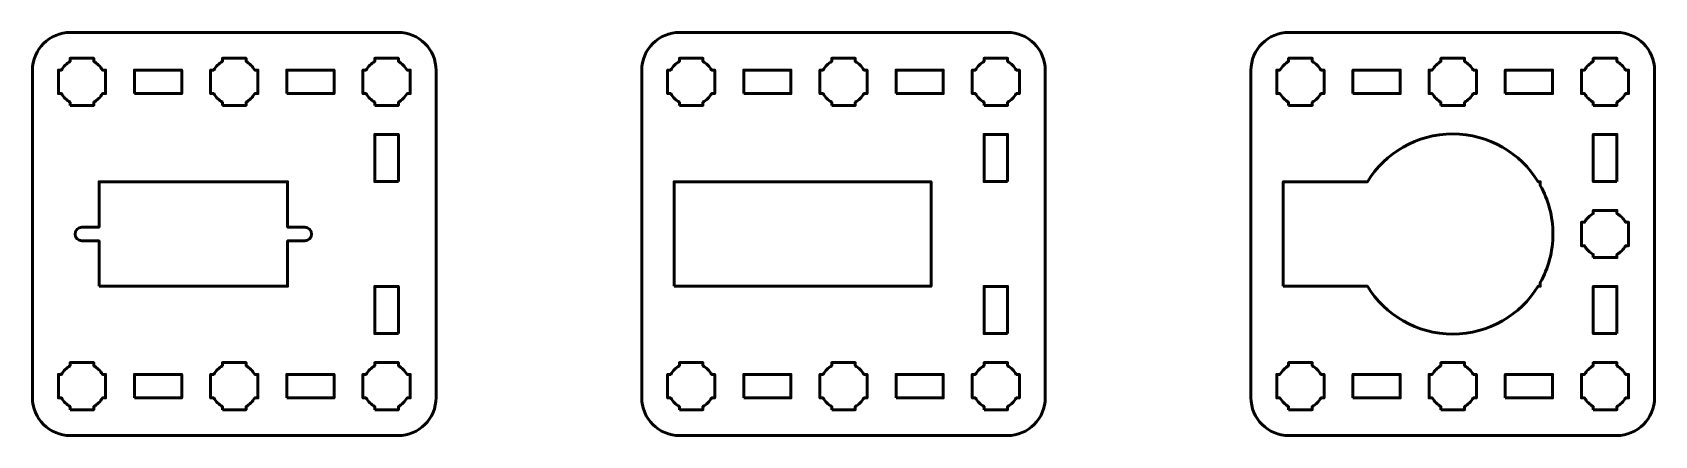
# Model space of a CAD drawing. Header units: centimetres. Extents: x -13.2 to 8.2, y 2.5 to 7.8.
import ezdxf

# ---------------------------------------------------------------- set-up
doc = ezdxf.new("R2010")
doc.units = ezdxf.units.CM
doc.header["$MEASUREMENT"] = 0
doc.layers.add('Layer 1', color=7, linetype='Continuous')

msp = doc.modelspace()

# ---------------------------------------------------------------- linework, layer by layer
at = {"layer": 'Layer 1', "lineweight": 53}
for points, knots in [([(-13.15001, 3.20017), (-13.15001, 3.20017), (-13.15003, 3.00006), (-13.15003, 3.00006), (-13.15003, 3.00006), (-13.15003, 2.72306), (-12.92694, 2.49997), (-12.64994, 2.49997), (-12.64994, 2.49997), (-12.64994, 2.49997), (-8.35007, 2.49997), (-8.35007, 2.49997), (-8.35007, 2.49997), (-8.07293, 2.49997), (-7.84997, 2.72306), (-7.84997, 3.00006), (-7.84997, 3.00006), (-7.84997, 3.00006), (-7.84997, 7.29993), (-7.84997, 7.29993), (-7.84997, 7.29993), (-7.84997, 7.57707), (-8.07293, 7.80003), (-8.35007, 7.80003), (-8.35007, 7.80003), (-8.35007, 7.80003), (-12.64994, 7.80003), (-12.64994, 7.80003), (-12.64994, 7.80003), (-12.92694, 7.80003), (-13.15003, 7.57707), (-13.15003, 7.29993), (-13.15003, 7.29993), (-13.15003, 7.29993), (-13.15003, 5.53445), (-13.15003, 5.53445), (-13.15003, 5.53445), (-13.15003, 5.53445), (-13.15001, 3.20017), (-13.15001, 3.20017)], [0, 0, 0, 0, 0.1, 0.1, 0.1, 0.1, 0.2, 0.2, 0.2, 0.2, 0.3, 0.3, 0.3, 0.3, 0.4, 0.4, 0.4, 0.4, 0.5, 0.5, 0.5, 0.5, 0.6, 0.6, 0.6, 0.6, 0.7, 0.7, 0.7, 0.7, 0.8, 0.8, 0.8, 0.8, 0.9, 0.9, 0.9, 0.9, 1, 1, 1, 1]), ([(-5.15001, 3.20017), (-5.15001, 3.20017), (-5.15003, 3.00006), (-5.15003, 3.00006), (-5.15003, 3.00006), (-5.15003, 2.72306), (-4.92694, 2.49997), (-4.64994, 2.49997), (-4.64994, 2.49997), (-4.64994, 2.49997), (-0.35007, 2.49997), (-0.35007, 2.49997), (-0.35007, 2.49997), (-0.07293, 2.49997), (0.15003, 2.72306), (0.15003, 3.00006), (0.15003, 3.00006), (0.15003, 3.00006), (0.15003, 7.29993), (0.15003, 7.29993), (0.15003, 7.29993), (0.15003, 7.57707), (-0.07293, 7.80003), (-0.35007, 7.80003), (-0.35007, 7.80003), (-0.35007, 7.80003), (-4.64994, 7.80003), (-4.64994, 7.80003), (-4.64994, 7.80003), (-4.92694, 7.80003), (-5.15003, 7.57707), (-5.15003, 7.29993), (-5.15003, 7.29993), (-5.15003, 7.29993), (-5.15003, 5.53445), (-5.15003, 5.53445), (-5.15003, 5.53445), (-5.15003, 5.53445), (-5.15001, 3.20017), (-5.15001, 3.20017)], [0, 0, 0, 0, 0.1, 0.1, 0.1, 0.1, 0.2, 0.2, 0.2, 0.2, 0.3, 0.3, 0.3, 0.3, 0.4, 0.4, 0.4, 0.4, 0.5, 0.5, 0.5, 0.5, 0.6, 0.6, 0.6, 0.6, 0.7, 0.7, 0.7, 0.7, 0.8, 0.8, 0.8, 0.8, 0.9, 0.9, 0.9, 0.9, 1, 1, 1, 1]), ([(2.84999, 3.20017), (2.84999, 3.20017), (2.84997, 3.00006), (2.84997, 3.00006), (2.84997, 3.00006), (2.84997, 2.72306), (3.07306, 2.49997), (3.35006, 2.49997), (3.35006, 2.49997), (3.35006, 2.49997), (7.64993, 2.49997), (7.64993, 2.49997), (7.64993, 2.49997), (7.92707, 2.49997), (8.15003, 2.72306), (8.15003, 3.00006), (8.15003, 3.00006), (8.15003, 3.00006), (8.15003, 7.29993), (8.15003, 7.29993), (8.15003, 7.29993), (8.15003, 7.57707), (7.92707, 7.80003), (7.64993, 7.80003), (7.64993, 7.80003), (7.64993, 7.80003), (3.35006, 7.80003), (3.35006, 7.80003), (3.35006, 7.80003), (3.07306, 7.80003), (2.84997, 7.57707), (2.84997, 7.29993), (2.84997, 7.29993), (2.84997, 7.29993), (2.84997, 5.53445), (2.84997, 5.53445), (2.84997, 5.53445), (2.84997, 5.53445), (2.84999, 3.20017), (2.84999, 3.20017)], [0, 0, 0, 0, 0.1, 0.1, 0.1, 0.1, 0.2, 0.2, 0.2, 0.2, 0.3, 0.3, 0.3, 0.3, 0.4, 0.4, 0.4, 0.4, 0.5, 0.5, 0.5, 0.5, 0.6, 0.6, 0.6, 0.6, 0.7, 0.7, 0.7, 0.7, 0.8, 0.8, 0.8, 0.8, 0.9, 0.9, 0.9, 0.9, 1, 1, 1, 1]), ([(-12.65493, 6.84), (-12.65493, 6.84), (-12.65493, 6.88145), (-12.65493, 6.88145), (-12.65493, 6.88145), (-12.70206, 6.90865), (-12.74124, 6.94794), (-12.76844, 6.99493), (-12.76844, 6.99493), (-12.76844, 6.99493), (-12.81, 6.99493), (-12.81, 6.99493), (-12.81, 6.99493), (-12.81, 6.99493), (-12.81, 7.15), (-12.81, 7.15), (-12.81, 7.15), (-12.81, 7.15), (-12.81, 7.30492), (-12.81, 7.30492), (-12.81, 7.30492), (-12.81, 7.30492), (-12.76844, 7.30492), (-12.76844, 7.30492), (-12.76844, 7.30492), (-12.74124, 7.35206), (-12.70206, 7.39121), (-12.65493, 7.4184), (-12.65493, 7.4184), (-12.65493, 7.4184), (-12.65493, 7.45999), (-12.65493, 7.45999), (-12.65493, 7.45999), (-12.65493, 7.45999), (-12.5, 7.45999), (-12.5, 7.45999), (-12.5, 7.45999), (-12.5, 7.45999), (-12.34492, 7.45999), (-12.34492, 7.45999), (-12.34492, 7.45999), (-12.34492, 7.45999), (-12.34492, 7.4184), (-12.34492, 7.4184), (-12.34492, 7.4184), (-12.29794, 7.39121), (-12.25864, 7.35206), (-12.23144, 7.30492), (-12.23144, 7.30492), (-12.23144, 7.30492), (-12.19, 7.30492), (-12.19, 7.30492), (-12.19, 7.30492), (-12.19, 7.30492), (-12.19, 7.15), (-12.19, 7.15), (-12.19, 7.15), (-12.19, 7.15), (-12.19, 6.99493), (-12.19, 6.99493), (-12.19, 6.99493), (-12.19, 6.99493), (-12.23144, 6.99493), (-12.23144, 6.99493), (-12.23144, 6.99493), (-12.25864, 6.94794), (-12.29794, 6.90865), (-12.34492, 6.88145), (-12.34492, 6.88145), (-12.34492, 6.88145), (-12.34492, 6.84), (-12.34492, 6.84), (-12.34492, 6.84), (-12.34492, 6.84), (-12.5, 6.84), (-12.5, 6.84), (-12.5, 6.84), (-12.5, 6.84), (-12.65493, 6.84), (-12.65493, 6.84)], [0, 0, 0, 0, 0.05, 0.05, 0.05, 0.05, 0.1, 0.1, 0.1, 0.1, 0.15, 0.15, 0.15, 0.15, 0.2, 0.2, 0.2, 0.2, 0.25, 0.25, 0.25, 0.25, 0.3, 0.3, 0.3, 0.3, 0.35, 0.35, 0.35, 0.35, 0.4, 0.4, 0.4, 0.4, 0.45, 0.45, 0.45, 0.45, 0.5, 0.5, 0.5, 0.5, 0.55, 0.55, 0.55, 0.55, 0.6, 0.6, 0.6, 0.6, 0.65, 0.65, 0.65, 0.65, 0.7, 0.7, 0.7, 0.7, 0.75, 0.75, 0.75, 0.75, 0.8, 0.8, 0.8, 0.8, 0.85, 0.85, 0.85, 0.85, 0.9, 0.9, 0.9, 0.9, 0.95, 0.95, 0.95, 0.95, 1, 1, 1, 1]), ([(-10.65493, 6.84), (-10.65493, 6.84), (-10.65493, 6.88145), (-10.65493, 6.88145), (-10.65493, 6.88145), (-10.70206, 6.90865), (-10.74124, 6.94794), (-10.76844, 6.99493), (-10.76844, 6.99493), (-10.76844, 6.99493), (-10.81, 6.99493), (-10.81, 6.99493), (-10.81, 6.99493), (-10.81, 6.99493), (-10.81, 7.15), (-10.81, 7.15), (-10.81, 7.15), (-10.81, 7.15), (-10.81, 7.30492), (-10.81, 7.30492), (-10.81, 7.30492), (-10.81, 7.30492), (-10.76844, 7.30492), (-10.76844, 7.30492), (-10.76844, 7.30492), (-10.74124, 7.35206), (-10.70206, 7.39121), (-10.65493, 7.4184), (-10.65493, 7.4184), (-10.65493, 7.4184), (-10.65493, 7.45999), (-10.65493, 7.45999), (-10.65493, 7.45999), (-10.65493, 7.45999), (-10.5, 7.45999), (-10.5, 7.45999), (-10.5, 7.45999), (-10.5, 7.45999), (-10.34492, 7.45999), (-10.34492, 7.45999), (-10.34492, 7.45999), (-10.34492, 7.45999), (-10.34492, 7.4184), (-10.34492, 7.4184), (-10.34492, 7.4184), (-10.29794, 7.39121), (-10.25864, 7.35206), (-10.23144, 7.30492), (-10.23144, 7.30492), (-10.23144, 7.30492), (-10.19, 7.30492), (-10.19, 7.30492), (-10.19, 7.30492), (-10.19, 7.30492), (-10.19, 7.15), (-10.19, 7.15), (-10.19, 7.15), (-10.19, 7.15), (-10.19, 6.99493), (-10.19, 6.99493), (-10.19, 6.99493), (-10.19, 6.99493), (-10.23144, 6.99493), (-10.23144, 6.99493), (-10.23144, 6.99493), (-10.25864, 6.94794), (-10.29794, 6.90865), (-10.34492, 6.88145), (-10.34492, 6.88145), (-10.34492, 6.88145), (-10.34492, 6.84), (-10.34492, 6.84), (-10.34492, 6.84), (-10.34492, 6.84), (-10.5, 6.84), (-10.5, 6.84), (-10.5, 6.84), (-10.5, 6.84), (-10.65493, 6.84), (-10.65493, 6.84)], [0, 0, 0, 0, 0.05, 0.05, 0.05, 0.05, 0.1, 0.1, 0.1, 0.1, 0.15, 0.15, 0.15, 0.15, 0.2, 0.2, 0.2, 0.2, 0.25, 0.25, 0.25, 0.25, 0.3, 0.3, 0.3, 0.3, 0.35, 0.35, 0.35, 0.35, 0.4, 0.4, 0.4, 0.4, 0.45, 0.45, 0.45, 0.45, 0.5, 0.5, 0.5, 0.5, 0.55, 0.55, 0.55, 0.55, 0.6, 0.6, 0.6, 0.6, 0.65, 0.65, 0.65, 0.65, 0.7, 0.7, 0.7, 0.7, 0.75, 0.75, 0.75, 0.75, 0.8, 0.8, 0.8, 0.8, 0.85, 0.85, 0.85, 0.85, 0.9, 0.9, 0.9, 0.9, 0.95, 0.95, 0.95, 0.95, 1, 1, 1, 1]), ([(-8.65493, 6.84), (-8.65493, 6.84), (-8.65493, 6.88145), (-8.65493, 6.88145), (-8.65493, 6.88145), (-8.70206, 6.90865), (-8.74124, 6.94794), (-8.76844, 6.99493), (-8.76844, 6.99493), (-8.76844, 6.99493), (-8.81, 6.99493), (-8.81, 6.99493), (-8.81, 6.99493), (-8.81, 6.99493), (-8.81, 7.15), (-8.81, 7.15), (-8.81, 7.15), (-8.81, 7.15), (-8.81, 7.30492), (-8.81, 7.30492), (-8.81, 7.30492), (-8.81, 7.30492), (-8.76844, 7.30492), (-8.76844, 7.30492), (-8.76844, 7.30492), (-8.74124, 7.35206), (-8.70206, 7.39121), (-8.65493, 7.4184), (-8.65493, 7.4184), (-8.65493, 7.4184), (-8.65493, 7.45999), (-8.65493, 7.45999), (-8.65493, 7.45999), (-8.65493, 7.45999), (-8.5, 7.45999), (-8.5, 7.45999), (-8.5, 7.45999), (-8.5, 7.45999), (-8.34492, 7.45999), (-8.34492, 7.45999), (-8.34492, 7.45999), (-8.34492, 7.45999), (-8.34492, 7.4184), (-8.34492, 7.4184), (-8.34492, 7.4184), (-8.29794, 7.39121), (-8.25864, 7.35206), (-8.23144, 7.30492), (-8.23144, 7.30492), (-8.23144, 7.30492), (-8.19, 7.30492), (-8.19, 7.30492), (-8.19, 7.30492), (-8.19, 7.30492), (-8.19, 7.15), (-8.19, 7.15), (-8.19, 7.15), (-8.19, 7.15), (-8.19, 6.99493), (-8.19, 6.99493), (-8.19, 6.99493), (-8.19, 6.99493), (-8.23144, 6.99493), (-8.23144, 6.99493), (-8.23144, 6.99493), (-8.25864, 6.94794), (-8.29794, 6.90865), (-8.34492, 6.88145), (-8.34492, 6.88145), (-8.34492, 6.88145), (-8.34492, 6.84), (-8.34492, 6.84), (-8.34492, 6.84), (-8.34492, 6.84), (-8.5, 6.84), (-8.5, 6.84), (-8.5, 6.84), (-8.5, 6.84), (-8.65493, 6.84), (-8.65493, 6.84)], [0, 0, 0, 0, 0.05, 0.05, 0.05, 0.05, 0.1, 0.1, 0.1, 0.1, 0.15, 0.15, 0.15, 0.15, 0.2, 0.2, 0.2, 0.2, 0.25, 0.25, 0.25, 0.25, 0.3, 0.3, 0.3, 0.3, 0.35, 0.35, 0.35, 0.35, 0.4, 0.4, 0.4, 0.4, 0.45, 0.45, 0.45, 0.45, 0.5, 0.5, 0.5, 0.5, 0.55, 0.55, 0.55, 0.55, 0.6, 0.6, 0.6, 0.6, 0.65, 0.65, 0.65, 0.65, 0.7, 0.7, 0.7, 0.7, 0.75, 0.75, 0.75, 0.75, 0.8, 0.8, 0.8, 0.8, 0.85, 0.85, 0.85, 0.85, 0.9, 0.9, 0.9, 0.9, 0.95, 0.95, 0.95, 0.95, 1, 1, 1, 1]), ([(-4.65493, 6.84), (-4.65493, 6.84), (-4.65493, 6.88145), (-4.65493, 6.88145), (-4.65493, 6.88145), (-4.70206, 6.90865), (-4.74124, 6.94794), (-4.76844, 6.99493), (-4.76844, 6.99493), (-4.76844, 6.99493), (-4.81, 6.99493), (-4.81, 6.99493), (-4.81, 6.99493), (-4.81, 6.99493), (-4.81, 7.15), (-4.81, 7.15), (-4.81, 7.15), (-4.81, 7.15), (-4.81, 7.30492), (-4.81, 7.30492), (-4.81, 7.30492), (-4.81, 7.30492), (-4.76844, 7.30492), (-4.76844, 7.30492), (-4.76844, 7.30492), (-4.74124, 7.35206), (-4.70206, 7.39121), (-4.65493, 7.4184), (-4.65493, 7.4184), (-4.65493, 7.4184), (-4.65493, 7.45999), (-4.65493, 7.45999), (-4.65493, 7.45999), (-4.65493, 7.45999), (-4.5, 7.45999), (-4.5, 7.45999), (-4.5, 7.45999), (-4.5, 7.45999), (-4.34492, 7.45999), (-4.34492, 7.45999), (-4.34492, 7.45999), (-4.34492, 7.45999), (-4.34492, 7.4184), (-4.34492, 7.4184), (-4.34492, 7.4184), (-4.29794, 7.39121), (-4.25864, 7.35206), (-4.23144, 7.30492), (-4.23144, 7.30492), (-4.23144, 7.30492), (-4.19, 7.30492), (-4.19, 7.30492), (-4.19, 7.30492), (-4.19, 7.30492), (-4.19, 7.15), (-4.19, 7.15), (-4.19, 7.15), (-4.19, 7.15), (-4.19, 6.99493), (-4.19, 6.99493), (-4.19, 6.99493), (-4.19, 6.99493), (-4.23144, 6.99493), (-4.23144, 6.99493), (-4.23144, 6.99493), (-4.25864, 6.94794), (-4.29794, 6.90865), (-4.34492, 6.88145), (-4.34492, 6.88145), (-4.34492, 6.88145), (-4.34492, 6.84), (-4.34492, 6.84), (-4.34492, 6.84), (-4.34492, 6.84), (-4.5, 6.84), (-4.5, 6.84), (-4.5, 6.84), (-4.5, 6.84), (-4.65493, 6.84), (-4.65493, 6.84)], [0, 0, 0, 0, 0.05, 0.05, 0.05, 0.05, 0.1, 0.1, 0.1, 0.1, 0.15, 0.15, 0.15, 0.15, 0.2, 0.2, 0.2, 0.2, 0.25, 0.25, 0.25, 0.25, 0.3, 0.3, 0.3, 0.3, 0.35, 0.35, 0.35, 0.35, 0.4, 0.4, 0.4, 0.4, 0.45, 0.45, 0.45, 0.45, 0.5, 0.5, 0.5, 0.5, 0.55, 0.55, 0.55, 0.55, 0.6, 0.6, 0.6, 0.6, 0.65, 0.65, 0.65, 0.65, 0.7, 0.7, 0.7, 0.7, 0.75, 0.75, 0.75, 0.75, 0.8, 0.8, 0.8, 0.8, 0.85, 0.85, 0.85, 0.85, 0.9, 0.9, 0.9, 0.9, 0.95, 0.95, 0.95, 0.95, 1, 1, 1, 1]), ([(-2.65493, 6.84), (-2.65493, 6.84), (-2.65493, 6.88145), (-2.65493, 6.88145), (-2.65493, 6.88145), (-2.70206, 6.90865), (-2.74124, 6.94794), (-2.76844, 6.99493), (-2.76844, 6.99493), (-2.76844, 6.99493), (-2.81, 6.99493), (-2.81, 6.99493), (-2.81, 6.99493), (-2.81, 6.99493), (-2.81, 7.15), (-2.81, 7.15), (-2.81, 7.15), (-2.81, 7.15), (-2.81, 7.30492), (-2.81, 7.30492), (-2.81, 7.30492), (-2.81, 7.30492), (-2.76844, 7.30492), (-2.76844, 7.30492), (-2.76844, 7.30492), (-2.74124, 7.35206), (-2.70206, 7.39121), (-2.65493, 7.4184), (-2.65493, 7.4184), (-2.65493, 7.4184), (-2.65493, 7.45999), (-2.65493, 7.45999), (-2.65493, 7.45999), (-2.65493, 7.45999), (-2.5, 7.45999), (-2.5, 7.45999), (-2.5, 7.45999), (-2.5, 7.45999), (-2.34492, 7.45999), (-2.34492, 7.45999), (-2.34492, 7.45999), (-2.34492, 7.45999), (-2.34492, 7.4184), (-2.34492, 7.4184), (-2.34492, 7.4184), (-2.29794, 7.39121), (-2.25864, 7.35206), (-2.23144, 7.30492), (-2.23144, 7.30492), (-2.23144, 7.30492), (-2.19, 7.30492), (-2.19, 7.30492), (-2.19, 7.30492), (-2.19, 7.30492), (-2.19, 7.15), (-2.19, 7.15), (-2.19, 7.15), (-2.19, 7.15), (-2.19, 6.99493), (-2.19, 6.99493), (-2.19, 6.99493), (-2.19, 6.99493), (-2.23144, 6.99493), (-2.23144, 6.99493), (-2.23144, 6.99493), (-2.25864, 6.94794), (-2.29794, 6.90865), (-2.34492, 6.88145), (-2.34492, 6.88145), (-2.34492, 6.88145), (-2.34492, 6.84), (-2.34492, 6.84), (-2.34492, 6.84), (-2.34492, 6.84), (-2.5, 6.84), (-2.5, 6.84), (-2.5, 6.84), (-2.5, 6.84), (-2.65493, 6.84), (-2.65493, 6.84)], [0, 0, 0, 0, 0.05, 0.05, 0.05, 0.05, 0.1, 0.1, 0.1, 0.1, 0.15, 0.15, 0.15, 0.15, 0.2, 0.2, 0.2, 0.2, 0.25, 0.25, 0.25, 0.25, 0.3, 0.3, 0.3, 0.3, 0.35, 0.35, 0.35, 0.35, 0.4, 0.4, 0.4, 0.4, 0.45, 0.45, 0.45, 0.45, 0.5, 0.5, 0.5, 0.5, 0.55, 0.55, 0.55, 0.55, 0.6, 0.6, 0.6, 0.6, 0.65, 0.65, 0.65, 0.65, 0.7, 0.7, 0.7, 0.7, 0.75, 0.75, 0.75, 0.75, 0.8, 0.8, 0.8, 0.8, 0.85, 0.85, 0.85, 0.85, 0.9, 0.9, 0.9, 0.9, 0.95, 0.95, 0.95, 0.95, 1, 1, 1, 1]), ([(-0.65493, 6.84), (-0.65493, 6.84), (-0.65493, 6.88145), (-0.65493, 6.88145), (-0.65493, 6.88145), (-0.70206, 6.90865), (-0.74124, 6.94794), (-0.76844, 6.99493), (-0.76844, 6.99493), (-0.76844, 6.99493), (-0.81, 6.99493), (-0.81, 6.99493), (-0.81, 6.99493), (-0.81, 6.99493), (-0.81, 7.15), (-0.81, 7.15), (-0.81, 7.15), (-0.81, 7.15), (-0.81, 7.30492), (-0.81, 7.30492), (-0.81, 7.30492), (-0.81, 7.30492), (-0.76844, 7.30492), (-0.76844, 7.30492), (-0.76844, 7.30492), (-0.74124, 7.35206), (-0.70206, 7.39121), (-0.65493, 7.4184), (-0.65493, 7.4184), (-0.65493, 7.4184), (-0.65493, 7.45999), (-0.65493, 7.45999), (-0.65493, 7.45999), (-0.65493, 7.45999), (-0.5, 7.45999), (-0.5, 7.45999), (-0.5, 7.45999), (-0.5, 7.45999), (-0.34492, 7.45999), (-0.34492, 7.45999), (-0.34492, 7.45999), (-0.34492, 7.45999), (-0.34492, 7.4184), (-0.34492, 7.4184), (-0.34492, 7.4184), (-0.29794, 7.39121), (-0.25864, 7.35206), (-0.23144, 7.30492), (-0.23144, 7.30492), (-0.23144, 7.30492), (-0.19, 7.30492), (-0.19, 7.30492), (-0.19, 7.30492), (-0.19, 7.30492), (-0.19, 7.15), (-0.19, 7.15), (-0.19, 7.15), (-0.19, 7.15), (-0.19, 6.99493), (-0.19, 6.99493), (-0.19, 6.99493), (-0.19, 6.99493), (-0.23144, 6.99493), (-0.23144, 6.99493), (-0.23144, 6.99493), (-0.25864, 6.94794), (-0.29794, 6.90865), (-0.34492, 6.88145), (-0.34492, 6.88145), (-0.34492, 6.88145), (-0.34492, 6.84), (-0.34492, 6.84), (-0.34492, 6.84), (-0.34492, 6.84), (-0.5, 6.84), (-0.5, 6.84), (-0.5, 6.84), (-0.5, 6.84), (-0.65493, 6.84), (-0.65493, 6.84)], [0, 0, 0, 0, 0.05, 0.05, 0.05, 0.05, 0.1, 0.1, 0.1, 0.1, 0.15, 0.15, 0.15, 0.15, 0.2, 0.2, 0.2, 0.2, 0.25, 0.25, 0.25, 0.25, 0.3, 0.3, 0.3, 0.3, 0.35, 0.35, 0.35, 0.35, 0.4, 0.4, 0.4, 0.4, 0.45, 0.45, 0.45, 0.45, 0.5, 0.5, 0.5, 0.5, 0.55, 0.55, 0.55, 0.55, 0.6, 0.6, 0.6, 0.6, 0.65, 0.65, 0.65, 0.65, 0.7, 0.7, 0.7, 0.7, 0.75, 0.75, 0.75, 0.75, 0.8, 0.8, 0.8, 0.8, 0.85, 0.85, 0.85, 0.85, 0.9, 0.9, 0.9, 0.9, 0.95, 0.95, 0.95, 0.95, 1, 1, 1, 1]), ([(3.34507, 6.84), (3.34507, 6.84), (3.34507, 6.88145), (3.34507, 6.88145), (3.34507, 6.88145), (3.29794, 6.90865), (3.25876, 6.94794), (3.23156, 6.99493), (3.23156, 6.99493), (3.23156, 6.99493), (3.19, 6.99493), (3.19, 6.99493), (3.19, 6.99493), (3.19, 6.99493), (3.19, 7.15), (3.19, 7.15), (3.19, 7.15), (3.19, 7.15), (3.19, 7.30492), (3.19, 7.30492), (3.19, 7.30492), (3.19, 7.30492), (3.23156, 7.30492), (3.23156, 7.30492), (3.23156, 7.30492), (3.25876, 7.35206), (3.29794, 7.39121), (3.34507, 7.4184), (3.34507, 7.4184), (3.34507, 7.4184), (3.34507, 7.45999), (3.34507, 7.45999), (3.34507, 7.45999), (3.34507, 7.45999), (3.5, 7.45999), (3.5, 7.45999), (3.5, 7.45999), (3.5, 7.45999), (3.65508, 7.45999), (3.65508, 7.45999), (3.65508, 7.45999), (3.65508, 7.45999), (3.65508, 7.4184), (3.65508, 7.4184), (3.65508, 7.4184), (3.70206, 7.39121), (3.74136, 7.35206), (3.76856, 7.30492), (3.76856, 7.30492), (3.76856, 7.30492), (3.81, 7.30492), (3.81, 7.30492), (3.81, 7.30492), (3.81, 7.30492), (3.81, 7.15), (3.81, 7.15), (3.81, 7.15), (3.81, 7.15), (3.81, 6.99493), (3.81, 6.99493), (3.81, 6.99493), (3.81, 6.99493), (3.76856, 6.99493), (3.76856, 6.99493), (3.76856, 6.99493), (3.74136, 6.94794), (3.70206, 6.90865), (3.65508, 6.88145), (3.65508, 6.88145), (3.65508, 6.88145), (3.65508, 6.84), (3.65508, 6.84), (3.65508, 6.84), (3.65508, 6.84), (3.5, 6.84), (3.5, 6.84), (3.5, 6.84), (3.5, 6.84), (3.34507, 6.84), (3.34507, 6.84)], [0, 0, 0, 0, 0.05, 0.05, 0.05, 0.05, 0.1, 0.1, 0.1, 0.1, 0.15, 0.15, 0.15, 0.15, 0.2, 0.2, 0.2, 0.2, 0.25, 0.25, 0.25, 0.25, 0.3, 0.3, 0.3, 0.3, 0.35, 0.35, 0.35, 0.35, 0.4, 0.4, 0.4, 0.4, 0.45, 0.45, 0.45, 0.45, 0.5, 0.5, 0.5, 0.5, 0.55, 0.55, 0.55, 0.55, 0.6, 0.6, 0.6, 0.6, 0.65, 0.65, 0.65, 0.65, 0.7, 0.7, 0.7, 0.7, 0.75, 0.75, 0.75, 0.75, 0.8, 0.8, 0.8, 0.8, 0.85, 0.85, 0.85, 0.85, 0.9, 0.9, 0.9, 0.9, 0.95, 0.95, 0.95, 0.95, 1, 1, 1, 1]), ([(5.34507, 6.84), (5.34507, 6.84), (5.34507, 6.88145), (5.34507, 6.88145), (5.34507, 6.88145), (5.29794, 6.90865), (5.25876, 6.94794), (5.23156, 6.99493), (5.23156, 6.99493), (5.23156, 6.99493), (5.19, 6.99493), (5.19, 6.99493), (5.19, 6.99493), (5.19, 6.99493), (5.19, 7.15), (5.19, 7.15), (5.19, 7.15), (5.19, 7.15), (5.19, 7.30492), (5.19, 7.30492), (5.19, 7.30492), (5.19, 7.30492), (5.23156, 7.30492), (5.23156, 7.30492), (5.23156, 7.30492), (5.25876, 7.35206), (5.29794, 7.39121), (5.34507, 7.4184), (5.34507, 7.4184), (5.34507, 7.4184), (5.34507, 7.45999), (5.34507, 7.45999), (5.34507, 7.45999), (5.34507, 7.45999), (5.5, 7.45999), (5.5, 7.45999), (5.5, 7.45999), (5.5, 7.45999), (5.65508, 7.45999), (5.65508, 7.45999), (5.65508, 7.45999), (5.65508, 7.45999), (5.65508, 7.4184), (5.65508, 7.4184), (5.65508, 7.4184), (5.70206, 7.39121), (5.74136, 7.35206), (5.76856, 7.30492), (5.76856, 7.30492), (5.76856, 7.30492), (5.81, 7.30492), (5.81, 7.30492), (5.81, 7.30492), (5.81, 7.30492), (5.81, 7.15), (5.81, 7.15), (5.81, 7.15), (5.81, 7.15), (5.81, 6.99493), (5.81, 6.99493), (5.81, 6.99493), (5.81, 6.99493), (5.76856, 6.99493), (5.76856, 6.99493), (5.76856, 6.99493), (5.74136, 6.94794), (5.70206, 6.90865), (5.65508, 6.88145), (5.65508, 6.88145), (5.65508, 6.88145), (5.65508, 6.84), (5.65508, 6.84), (5.65508, 6.84), (5.65508, 6.84), (5.5, 6.84), (5.5, 6.84), (5.5, 6.84), (5.5, 6.84), (5.34507, 6.84), (5.34507, 6.84)], [0, 0, 0, 0, 0.05, 0.05, 0.05, 0.05, 0.1, 0.1, 0.1, 0.1, 0.15, 0.15, 0.15, 0.15, 0.2, 0.2, 0.2, 0.2, 0.25, 0.25, 0.25, 0.25, 0.3, 0.3, 0.3, 0.3, 0.35, 0.35, 0.35, 0.35, 0.4, 0.4, 0.4, 0.4, 0.45, 0.45, 0.45, 0.45, 0.5, 0.5, 0.5, 0.5, 0.55, 0.55, 0.55, 0.55, 0.6, 0.6, 0.6, 0.6, 0.65, 0.65, 0.65, 0.65, 0.7, 0.7, 0.7, 0.7, 0.75, 0.75, 0.75, 0.75, 0.8, 0.8, 0.8, 0.8, 0.85, 0.85, 0.85, 0.85, 0.9, 0.9, 0.9, 0.9, 0.95, 0.95, 0.95, 0.95, 1, 1, 1, 1]), ([(7.34507, 6.84), (7.34507, 6.84), (7.34507, 6.88145), (7.34507, 6.88145), (7.34507, 6.88145), (7.29794, 6.90865), (7.25876, 6.94794), (7.23156, 6.99493), (7.23156, 6.99493), (7.23156, 6.99493), (7.19, 6.99493), (7.19, 6.99493), (7.19, 6.99493), (7.19, 6.99493), (7.19, 7.15), (7.19, 7.15), (7.19, 7.15), (7.19, 7.15), (7.19, 7.30492), (7.19, 7.30492), (7.19, 7.30492), (7.19, 7.30492), (7.23156, 7.30492), (7.23156, 7.30492), (7.23156, 7.30492), (7.25876, 7.35206), (7.29794, 7.39121), (7.34507, 7.4184), (7.34507, 7.4184), (7.34507, 7.4184), (7.34507, 7.45999), (7.34507, 7.45999), (7.34507, 7.45999), (7.34507, 7.45999), (7.5, 7.45999), (7.5, 7.45999), (7.5, 7.45999), (7.5, 7.45999), (7.65508, 7.45999), (7.65508, 7.45999), (7.65508, 7.45999), (7.65508, 7.45999), (7.65508, 7.4184), (7.65508, 7.4184), (7.65508, 7.4184), (7.70206, 7.39121), (7.74136, 7.35206), (7.76856, 7.30492), (7.76856, 7.30492), (7.76856, 7.30492), (7.81, 7.30492), (7.81, 7.30492), (7.81, 7.30492), (7.81, 7.30492), (7.81, 7.15), (7.81, 7.15), (7.81, 7.15), (7.81, 7.15), (7.81, 6.99493), (7.81, 6.99493), (7.81, 6.99493), (7.81, 6.99493), (7.76856, 6.99493), (7.76856, 6.99493), (7.76856, 6.99493), (7.74136, 6.94794), (7.70206, 6.90865), (7.65508, 6.88145), (7.65508, 6.88145), (7.65508, 6.88145), (7.65508, 6.84), (7.65508, 6.84), (7.65508, 6.84), (7.65508, 6.84), (7.5, 6.84), (7.5, 6.84), (7.5, 6.84), (7.5, 6.84), (7.34507, 6.84), (7.34507, 6.84)], [0, 0, 0, 0, 0.05, 0.05, 0.05, 0.05, 0.1, 0.1, 0.1, 0.1, 0.15, 0.15, 0.15, 0.15, 0.2, 0.2, 0.2, 0.2, 0.25, 0.25, 0.25, 0.25, 0.3, 0.3, 0.3, 0.3, 0.35, 0.35, 0.35, 0.35, 0.4, 0.4, 0.4, 0.4, 0.45, 0.45, 0.45, 0.45, 0.5, 0.5, 0.5, 0.5, 0.55, 0.55, 0.55, 0.55, 0.6, 0.6, 0.6, 0.6, 0.65, 0.65, 0.65, 0.65, 0.7, 0.7, 0.7, 0.7, 0.75, 0.75, 0.75, 0.75, 0.8, 0.8, 0.8, 0.8, 0.85, 0.85, 0.85, 0.85, 0.9, 0.9, 0.9, 0.9, 0.95, 0.95, 0.95, 0.95, 1, 1, 1, 1]), ([(-11.81, 6.995), (-11.81, 6.995), (-11.81, 7.305), (-11.81, 7.305), (-11.81, 7.305), (-11.81, 7.305), (-11.19, 7.305), (-11.19, 7.305), (-11.19, 7.305), (-11.19, 7.305), (-11.19, 6.995), (-11.19, 6.995), (-11.19, 6.995), (-11.19, 6.995), (-11.81, 6.995), (-11.81, 6.995)], [0, 0, 0, 0, 0.25, 0.25, 0.25, 0.25, 0.5, 0.5, 0.5, 0.5, 0.75, 0.75, 0.75, 0.75, 1, 1, 1, 1]), ([(-9.81, 6.995), (-9.81, 6.995), (-9.81, 7.305), (-9.81, 7.305), (-9.81, 7.305), (-9.81, 7.305), (-9.19, 7.305), (-9.19, 7.305), (-9.19, 7.305), (-9.19, 7.305), (-9.19, 6.995), (-9.19, 6.995), (-9.19, 6.995), (-9.19, 6.995), (-9.81, 6.995), (-9.81, 6.995)], [0, 0, 0, 0, 0.25, 0.25, 0.25, 0.25, 0.5, 0.5, 0.5, 0.5, 0.75, 0.75, 0.75, 0.75, 1, 1, 1, 1]), ([(-3.81, 6.995), (-3.81, 6.995), (-3.81, 7.305), (-3.81, 7.305), (-3.81, 7.305), (-3.81, 7.305), (-3.19, 7.305), (-3.19, 7.305), (-3.19, 7.305), (-3.19, 7.305), (-3.19, 6.995), (-3.19, 6.995), (-3.19, 6.995), (-3.19, 6.995), (-3.81, 6.995), (-3.81, 6.995)], [0, 0, 0, 0, 0.25, 0.25, 0.25, 0.25, 0.5, 0.5, 0.5, 0.5, 0.75, 0.75, 0.75, 0.75, 1, 1, 1, 1]), ([(-1.81, 6.995), (-1.81, 6.995), (-1.81, 7.305), (-1.81, 7.305), (-1.81, 7.305), (-1.81, 7.305), (-1.19, 7.305), (-1.19, 7.305), (-1.19, 7.305), (-1.19, 7.305), (-1.19, 6.995), (-1.19, 6.995), (-1.19, 6.995), (-1.19, 6.995), (-1.81, 6.995), (-1.81, 6.995)], [0, 0, 0, 0, 0.25, 0.25, 0.25, 0.25, 0.5, 0.5, 0.5, 0.5, 0.75, 0.75, 0.75, 0.75, 1, 1, 1, 1]), ([(4.19, 6.995), (4.19, 6.995), (4.19, 7.305), (4.19, 7.305), (4.19, 7.305), (4.19, 7.305), (4.81, 7.305), (4.81, 7.305), (4.81, 7.305), (4.81, 7.305), (4.81, 6.995), (4.81, 6.995), (4.81, 6.995), (4.81, 6.995), (4.19, 6.995), (4.19, 6.995)], [0, 0, 0, 0, 0.25, 0.25, 0.25, 0.25, 0.5, 0.5, 0.5, 0.5, 0.75, 0.75, 0.75, 0.75, 1, 1, 1, 1]), ([(6.19, 6.995), (6.19, 6.995), (6.19, 7.305), (6.19, 7.305), (6.19, 7.305), (6.19, 7.305), (6.81, 7.305), (6.81, 7.305), (6.81, 7.305), (6.81, 7.305), (6.81, 6.995), (6.81, 6.995), (6.81, 6.995), (6.81, 6.995), (6.19, 6.995), (6.19, 6.995)], [0, 0, 0, 0, 0.25, 0.25, 0.25, 0.25, 0.5, 0.5, 0.5, 0.5, 0.75, 0.75, 0.75, 0.75, 1, 1, 1, 1]), ([(-8.345, 5.84), (-8.345, 5.84), (-8.655, 5.84), (-8.655, 5.84), (-8.655, 5.84), (-8.655, 5.84), (-8.655, 6.46), (-8.655, 6.46), (-8.655, 6.46), (-8.655, 6.46), (-8.345, 6.46), (-8.345, 6.46), (-8.345, 6.46), (-8.345, 6.46), (-8.345, 5.84), (-8.345, 5.84)], [0, 0, 0, 0, 0.25, 0.25, 0.25, 0.25, 0.5, 0.5, 0.5, 0.5, 0.75, 0.75, 0.75, 0.75, 1, 1, 1, 1]), ([(-0.345, 5.84), (-0.345, 5.84), (-0.655, 5.84), (-0.655, 5.84), (-0.655, 5.84), (-0.655, 5.84), (-0.655, 6.46), (-0.655, 6.46), (-0.655, 6.46), (-0.655, 6.46), (-0.345, 6.46), (-0.345, 6.46), (-0.345, 6.46), (-0.345, 6.46), (-0.345, 5.84), (-0.345, 5.84)], [0, 0, 0, 0, 0.25, 0.25, 0.25, 0.25, 0.5, 0.5, 0.5, 0.5, 0.75, 0.75, 0.75, 0.75, 1, 1, 1, 1]), ([(3.27505, 4.46247), (3.27505, 4.46247), (3.27505, 5.83747), (3.27505, 5.83747), (3.27505, 5.83747), (3.27505, 5.83747), (4.37892, 5.83747), (4.37892, 5.83747), (4.37892, 5.83747), (4.61029, 6.21389), (5.02584, 6.46501), (5.49998, 6.46501), (5.49998, 6.46501), (5.97414, 6.46501), (6.38971, 6.21389), (6.62107, 5.83747), (6.62107, 5.83747), (6.62107, 5.83747), (6.65004, 5.83747), (6.65004, 5.83747), (6.65004, 5.83747), (6.65004, 5.83747), (6.65004, 5.78788), (6.65004, 5.78788), (6.65004, 5.78788), (6.75509, 5.59894), (6.81499, 5.38147), (6.81499, 5.15002), (6.81499, 5.15002), (6.81499, 4.91856), (6.75508, 4.70109), (6.65004, 4.51215), (6.65004, 4.51215), (6.65004, 4.51215), (6.65004, 4.46247), (6.65004, 4.46247), (6.65004, 4.46247), (6.65004, 4.46247), (6.62102, 4.46247), (6.62102, 4.46247), (6.62102, 4.46247), (6.38966, 4.08609), (5.97411, 3.83501), (5.49998, 3.83501), (5.49998, 3.83501), (5.02588, 3.83501), (4.61034, 4.08609), (4.37897, 4.46247), (4.37897, 4.46247), (4.37897, 4.46247), (3.27505, 4.46247), (3.27505, 4.46247)], [0, 0, 0, 0, 0.07692308, 0.07692308, 0.07692308, 0.07692308, 0.15384615, 0.15384615, 0.15384615, 0.15384615, 0.23076923, 0.23076923, 0.23076923, 0.23076923, 0.30769231, 0.30769231, 0.30769231, 0.30769231, 0.38461538, 0.38461538, 0.38461538, 0.38461538, 0.46153846, 0.46153846, 0.46153846, 0.46153846, 0.53846154, 0.53846154, 0.53846154, 0.53846154, 0.61538462, 0.61538462, 0.61538462, 0.61538462, 0.69230769, 0.69230769, 0.69230769, 0.69230769, 0.76923077, 0.76923077, 0.76923077, 0.76923077, 0.84615385, 0.84615385, 0.84615385, 0.84615385, 0.92307692, 0.92307692, 0.92307692, 0.92307692, 1, 1, 1, 1]), ([(7.655, 5.84), (7.655, 5.84), (7.345, 5.84), (7.345, 5.84), (7.345, 5.84), (7.345, 5.84), (7.345, 6.46), (7.345, 6.46), (7.345, 6.46), (7.345, 6.46), (7.655, 6.46), (7.655, 6.46), (7.655, 6.46), (7.655, 6.46), (7.655, 5.84), (7.655, 5.84)], [0, 0, 0, 0, 0.25, 0.25, 0.25, 0.25, 0.5, 0.5, 0.5, 0.5, 0.75, 0.75, 0.75, 0.75, 1, 1, 1, 1]), ([(-12.27495, 4.46247), (-12.27495, 4.46247), (-12.27495, 5.05997), (-12.27495, 5.05997), (-12.27495, 5.05997), (-12.27495, 5.05997), (-12.49996, 5.05997), (-12.49996, 5.05997), (-12.49996, 5.05997), (-12.54966, 5.05997), (-12.58996, 5.10027), (-12.58996, 5.14997), (-12.58996, 5.14997), (-12.58996, 5.19967), (-12.54966, 5.23997), (-12.49996, 5.23997), (-12.49996, 5.23997), (-12.49996, 5.23997), (-12.27495, 5.23997), (-12.27495, 5.23997), (-12.27495, 5.23997), (-12.27495, 5.23997), (-12.27495, 5.83747), (-12.27495, 5.83747), (-12.27495, 5.83747), (-11.33625, 5.83747), (-10.73866, 5.83747), (-9.79996, 5.83747), (-9.79996, 5.83747), (-9.79996, 5.83747), (-9.79996, 5.23997), (-9.79996, 5.23997), (-9.79996, 5.23997), (-9.79996, 5.23997), (-9.57496, 5.23997), (-9.57496, 5.23997), (-9.57496, 5.23997), (-9.52526, 5.23997), (-9.48496, 5.19967), (-9.48496, 5.14997), (-9.48496, 5.14997), (-9.48496, 5.10027), (-9.52526, 5.05997), (-9.57496, 5.05997), (-9.57496, 5.05997), (-9.57496, 5.05997), (-9.79996, 5.05997), (-9.79996, 5.05997), (-9.79996, 5.05997), (-9.79996, 5.05997), (-9.79996, 4.46247), (-9.79996, 4.46247), (-9.79996, 4.46247), (-10.76104, 4.46247), (-11.31387, 4.46247), (-12.27495, 4.46247)], [0, 0, 0, 0, 0.07142857, 0.07142857, 0.07142857, 0.07142857, 0.14285714, 0.14285714, 0.14285714, 0.14285714, 0.21428571, 0.21428571, 0.21428571, 0.21428571, 0.28571429, 0.28571429, 0.28571429, 0.28571429, 0.35714286, 0.35714286, 0.35714286, 0.35714286, 0.42857143, 0.42857143, 0.42857143, 0.42857143, 0.5, 0.5, 0.5, 0.5, 0.57142857, 0.57142857, 0.57142857, 0.57142857, 0.64285714, 0.64285714, 0.64285714, 0.64285714, 0.71428571, 0.71428571, 0.71428571, 0.71428571, 0.78571429, 0.78571429, 0.78571429, 0.78571429, 0.85714286, 0.85714286, 0.85714286, 0.85714286, 0.92857143, 0.92857143, 0.92857143, 0.92857143, 1, 1, 1, 1]), ([(-4.72495, 4.46247), (-4.72495, 4.46247), (-4.72495, 5.83747), (-4.72495, 5.83747), (-4.72495, 5.83747), (-3.78625, 5.83747), (-2.28866, 5.83747), (-1.34996, 5.83747), (-1.34996, 5.83747), (-1.34996, 5.83747), (-1.34996, 4.46247), (-1.34996, 4.46247), (-1.34996, 4.46247), (-2.31104, 4.46247), (-3.76387, 4.46247), (-4.72495, 4.46247)], [0, 0, 0, 0, 0.25, 0.25, 0.25, 0.25, 0.5, 0.5, 0.5, 0.5, 0.75, 0.75, 0.75, 0.75, 1, 1, 1, 1]), ([(7.34507, 4.84), (7.34507, 4.84), (7.34507, 4.88145), (7.34507, 4.88145), (7.34507, 4.88145), (7.29794, 4.90865), (7.25876, 4.94794), (7.23156, 4.99493), (7.23156, 4.99493), (7.23156, 4.99493), (7.19, 4.99493), (7.19, 4.99493), (7.19, 4.99493), (7.19, 4.99493), (7.19, 5.15), (7.19, 5.15), (7.19, 5.15), (7.19, 5.15), (7.19, 5.30492), (7.19, 5.30492), (7.19, 5.30492), (7.19, 5.30492), (7.23156, 5.30492), (7.23156, 5.30492), (7.23156, 5.30492), (7.25876, 5.35206), (7.29794, 5.39121), (7.34507, 5.4184), (7.34507, 5.4184), (7.34507, 5.4184), (7.34507, 5.45999), (7.34507, 5.45999), (7.34507, 5.45999), (7.34507, 5.45999), (7.5, 5.45999), (7.5, 5.45999), (7.5, 5.45999), (7.5, 5.45999), (7.65508, 5.45999), (7.65508, 5.45999), (7.65508, 5.45999), (7.65508, 5.45999), (7.65508, 5.4184), (7.65508, 5.4184), (7.65508, 5.4184), (7.70206, 5.39121), (7.74136, 5.35206), (7.76856, 5.30492), (7.76856, 5.30492), (7.76856, 5.30492), (7.81, 5.30492), (7.81, 5.30492), (7.81, 5.30492), (7.81, 5.30492), (7.81, 5.15), (7.81, 5.15), (7.81, 5.15), (7.81, 5.15), (7.81, 4.99493), (7.81, 4.99493), (7.81, 4.99493), (7.81, 4.99493), (7.76856, 4.99493), (7.76856, 4.99493), (7.76856, 4.99493), (7.74136, 4.94794), (7.70206, 4.90865), (7.65508, 4.88145), (7.65508, 4.88145), (7.65508, 4.88145), (7.65508, 4.84), (7.65508, 4.84), (7.65508, 4.84), (7.65508, 4.84), (7.5, 4.84), (7.5, 4.84), (7.5, 4.84), (7.5, 4.84), (7.34507, 4.84), (7.34507, 4.84)], [0, 0, 0, 0, 0.05, 0.05, 0.05, 0.05, 0.1, 0.1, 0.1, 0.1, 0.15, 0.15, 0.15, 0.15, 0.2, 0.2, 0.2, 0.2, 0.25, 0.25, 0.25, 0.25, 0.3, 0.3, 0.3, 0.3, 0.35, 0.35, 0.35, 0.35, 0.4, 0.4, 0.4, 0.4, 0.45, 0.45, 0.45, 0.45, 0.5, 0.5, 0.5, 0.5, 0.55, 0.55, 0.55, 0.55, 0.6, 0.6, 0.6, 0.6, 0.65, 0.65, 0.65, 0.65, 0.7, 0.7, 0.7, 0.7, 0.75, 0.75, 0.75, 0.75, 0.8, 0.8, 0.8, 0.8, 0.85, 0.85, 0.85, 0.85, 0.9, 0.9, 0.9, 0.9, 0.95, 0.95, 0.95, 0.95, 1, 1, 1, 1]), ([(-8.345, 3.84), (-8.345, 3.84), (-8.655, 3.84), (-8.655, 3.84), (-8.655, 3.84), (-8.655, 3.84), (-8.655, 4.46), (-8.655, 4.46), (-8.655, 4.46), (-8.655, 4.46), (-8.345, 4.46), (-8.345, 4.46), (-8.345, 4.46), (-8.345, 4.46), (-8.345, 3.84), (-8.345, 3.84)], [0, 0, 0, 0, 0.25, 0.25, 0.25, 0.25, 0.5, 0.5, 0.5, 0.5, 0.75, 0.75, 0.75, 0.75, 1, 1, 1, 1]), ([(-0.345, 3.84), (-0.345, 3.84), (-0.655, 3.84), (-0.655, 3.84), (-0.655, 3.84), (-0.655, 3.84), (-0.655, 4.46), (-0.655, 4.46), (-0.655, 4.46), (-0.655, 4.46), (-0.345, 4.46), (-0.345, 4.46), (-0.345, 4.46), (-0.345, 4.46), (-0.345, 3.84), (-0.345, 3.84)], [0, 0, 0, 0, 0.25, 0.25, 0.25, 0.25, 0.5, 0.5, 0.5, 0.5, 0.75, 0.75, 0.75, 0.75, 1, 1, 1, 1]), ([(7.655, 3.84), (7.655, 3.84), (7.345, 3.84), (7.345, 3.84), (7.345, 3.84), (7.345, 3.84), (7.345, 4.46), (7.345, 4.46), (7.345, 4.46), (7.345, 4.46), (7.655, 4.46), (7.655, 4.46), (7.655, 4.46), (7.655, 4.46), (7.655, 3.84), (7.655, 3.84)], [0, 0, 0, 0, 0.25, 0.25, 0.25, 0.25, 0.5, 0.5, 0.5, 0.5, 0.75, 0.75, 0.75, 0.75, 1, 1, 1, 1]), ([(-12.65493, 2.84), (-12.65493, 2.84), (-12.65493, 2.88145), (-12.65493, 2.88145), (-12.65493, 2.88145), (-12.70206, 2.90865), (-12.74124, 2.94794), (-12.76844, 2.99493), (-12.76844, 2.99493), (-12.76844, 2.99493), (-12.81, 2.99493), (-12.81, 2.99493), (-12.81, 2.99493), (-12.81, 2.99493), (-12.81, 3.15), (-12.81, 3.15), (-12.81, 3.15), (-12.81, 3.15), (-12.81, 3.30492), (-12.81, 3.30492), (-12.81, 3.30492), (-12.81, 3.30492), (-12.76844, 3.30492), (-12.76844, 3.30492), (-12.76844, 3.30492), (-12.74124, 3.35206), (-12.70206, 3.39121), (-12.65493, 3.4184), (-12.65493, 3.4184), (-12.65493, 3.4184), (-12.65493, 3.45999), (-12.65493, 3.45999), (-12.65493, 3.45999), (-12.65493, 3.45999), (-12.5, 3.45999), (-12.5, 3.45999), (-12.5, 3.45999), (-12.5, 3.45999), (-12.34492, 3.45999), (-12.34492, 3.45999), (-12.34492, 3.45999), (-12.34492, 3.45999), (-12.34492, 3.4184), (-12.34492, 3.4184), (-12.34492, 3.4184), (-12.29794, 3.39121), (-12.25864, 3.35206), (-12.23144, 3.30492), (-12.23144, 3.30492), (-12.23144, 3.30492), (-12.19, 3.30492), (-12.19, 3.30492), (-12.19, 3.30492), (-12.19, 3.30492), (-12.19, 3.15), (-12.19, 3.15), (-12.19, 3.15), (-12.19, 3.15), (-12.19, 2.99493), (-12.19, 2.99493), (-12.19, 2.99493), (-12.19, 2.99493), (-12.23144, 2.99493), (-12.23144, 2.99493), (-12.23144, 2.99493), (-12.25864, 2.94794), (-12.29794, 2.90865), (-12.34492, 2.88145), (-12.34492, 2.88145), (-12.34492, 2.88145), (-12.34492, 2.84), (-12.34492, 2.84), (-12.34492, 2.84), (-12.34492, 2.84), (-12.5, 2.84), (-12.5, 2.84), (-12.5, 2.84), (-12.5, 2.84), (-12.65493, 2.84), (-12.65493, 2.84)], [0, 0, 0, 0, 0.05, 0.05, 0.05, 0.05, 0.1, 0.1, 0.1, 0.1, 0.15, 0.15, 0.15, 0.15, 0.2, 0.2, 0.2, 0.2, 0.25, 0.25, 0.25, 0.25, 0.3, 0.3, 0.3, 0.3, 0.35, 0.35, 0.35, 0.35, 0.4, 0.4, 0.4, 0.4, 0.45, 0.45, 0.45, 0.45, 0.5, 0.5, 0.5, 0.5, 0.55, 0.55, 0.55, 0.55, 0.6, 0.6, 0.6, 0.6, 0.65, 0.65, 0.65, 0.65, 0.7, 0.7, 0.7, 0.7, 0.75, 0.75, 0.75, 0.75, 0.8, 0.8, 0.8, 0.8, 0.85, 0.85, 0.85, 0.85, 0.9, 0.9, 0.9, 0.9, 0.95, 0.95, 0.95, 0.95, 1, 1, 1, 1]), ([(-10.65493, 2.84), (-10.65493, 2.84), (-10.65493, 2.88145), (-10.65493, 2.88145), (-10.65493, 2.88145), (-10.70206, 2.90865), (-10.74124, 2.94794), (-10.76844, 2.99493), (-10.76844, 2.99493), (-10.76844, 2.99493), (-10.81, 2.99493), (-10.81, 2.99493), (-10.81, 2.99493), (-10.81, 2.99493), (-10.81, 3.15), (-10.81, 3.15), (-10.81, 3.15), (-10.81, 3.15), (-10.81, 3.30492), (-10.81, 3.30492), (-10.81, 3.30492), (-10.81, 3.30492), (-10.76844, 3.30492), (-10.76844, 3.30492), (-10.76844, 3.30492), (-10.74124, 3.35206), (-10.70206, 3.39121), (-10.65493, 3.4184), (-10.65493, 3.4184), (-10.65493, 3.4184), (-10.65493, 3.45999), (-10.65493, 3.45999), (-10.65493, 3.45999), (-10.65493, 3.45999), (-10.5, 3.45999), (-10.5, 3.45999), (-10.5, 3.45999), (-10.5, 3.45999), (-10.34492, 3.45999), (-10.34492, 3.45999), (-10.34492, 3.45999), (-10.34492, 3.45999), (-10.34492, 3.4184), (-10.34492, 3.4184), (-10.34492, 3.4184), (-10.29794, 3.39121), (-10.25864, 3.35206), (-10.23144, 3.30492), (-10.23144, 3.30492), (-10.23144, 3.30492), (-10.19, 3.30492), (-10.19, 3.30492), (-10.19, 3.30492), (-10.19, 3.30492), (-10.19, 3.15), (-10.19, 3.15), (-10.19, 3.15), (-10.19, 3.15), (-10.19, 2.99493), (-10.19, 2.99493), (-10.19, 2.99493), (-10.19, 2.99493), (-10.23144, 2.99493), (-10.23144, 2.99493), (-10.23144, 2.99493), (-10.25864, 2.94794), (-10.29794, 2.90865), (-10.34492, 2.88145), (-10.34492, 2.88145), (-10.34492, 2.88145), (-10.34492, 2.84), (-10.34492, 2.84), (-10.34492, 2.84), (-10.34492, 2.84), (-10.5, 2.84), (-10.5, 2.84), (-10.5, 2.84), (-10.5, 2.84), (-10.65493, 2.84), (-10.65493, 2.84)], [0, 0, 0, 0, 0.05, 0.05, 0.05, 0.05, 0.1, 0.1, 0.1, 0.1, 0.15, 0.15, 0.15, 0.15, 0.2, 0.2, 0.2, 0.2, 0.25, 0.25, 0.25, 0.25, 0.3, 0.3, 0.3, 0.3, 0.35, 0.35, 0.35, 0.35, 0.4, 0.4, 0.4, 0.4, 0.45, 0.45, 0.45, 0.45, 0.5, 0.5, 0.5, 0.5, 0.55, 0.55, 0.55, 0.55, 0.6, 0.6, 0.6, 0.6, 0.65, 0.65, 0.65, 0.65, 0.7, 0.7, 0.7, 0.7, 0.75, 0.75, 0.75, 0.75, 0.8, 0.8, 0.8, 0.8, 0.85, 0.85, 0.85, 0.85, 0.9, 0.9, 0.9, 0.9, 0.95, 0.95, 0.95, 0.95, 1, 1, 1, 1]), ([(-8.65493, 2.84), (-8.65493, 2.84), (-8.65493, 2.88145), (-8.65493, 2.88145), (-8.65493, 2.88145), (-8.70206, 2.90865), (-8.74124, 2.94794), (-8.76844, 2.99493), (-8.76844, 2.99493), (-8.76844, 2.99493), (-8.81, 2.99493), (-8.81, 2.99493), (-8.81, 2.99493), (-8.81, 2.99493), (-8.81, 3.15), (-8.81, 3.15), (-8.81, 3.15), (-8.81, 3.15), (-8.81, 3.30492), (-8.81, 3.30492), (-8.81, 3.30492), (-8.81, 3.30492), (-8.76844, 3.30492), (-8.76844, 3.30492), (-8.76844, 3.30492), (-8.74124, 3.35206), (-8.70206, 3.39121), (-8.65493, 3.4184), (-8.65493, 3.4184), (-8.65493, 3.4184), (-8.65493, 3.45999), (-8.65493, 3.45999), (-8.65493, 3.45999), (-8.65493, 3.45999), (-8.5, 3.45999), (-8.5, 3.45999), (-8.5, 3.45999), (-8.5, 3.45999), (-8.34492, 3.45999), (-8.34492, 3.45999), (-8.34492, 3.45999), (-8.34492, 3.45999), (-8.34492, 3.4184), (-8.34492, 3.4184), (-8.34492, 3.4184), (-8.29794, 3.39121), (-8.25864, 3.35206), (-8.23144, 3.30492), (-8.23144, 3.30492), (-8.23144, 3.30492), (-8.19, 3.30492), (-8.19, 3.30492), (-8.19, 3.30492), (-8.19, 3.30492), (-8.19, 3.15), (-8.19, 3.15), (-8.19, 3.15), (-8.19, 3.15), (-8.19, 2.99493), (-8.19, 2.99493), (-8.19, 2.99493), (-8.19, 2.99493), (-8.23144, 2.99493), (-8.23144, 2.99493), (-8.23144, 2.99493), (-8.25864, 2.94794), (-8.29794, 2.90865), (-8.34492, 2.88145), (-8.34492, 2.88145), (-8.34492, 2.88145), (-8.34492, 2.84), (-8.34492, 2.84), (-8.34492, 2.84), (-8.34492, 2.84), (-8.5, 2.84), (-8.5, 2.84), (-8.5, 2.84), (-8.5, 2.84), (-8.65493, 2.84), (-8.65493, 2.84)], [0, 0, 0, 0, 0.05, 0.05, 0.05, 0.05, 0.1, 0.1, 0.1, 0.1, 0.15, 0.15, 0.15, 0.15, 0.2, 0.2, 0.2, 0.2, 0.25, 0.25, 0.25, 0.25, 0.3, 0.3, 0.3, 0.3, 0.35, 0.35, 0.35, 0.35, 0.4, 0.4, 0.4, 0.4, 0.45, 0.45, 0.45, 0.45, 0.5, 0.5, 0.5, 0.5, 0.55, 0.55, 0.55, 0.55, 0.6, 0.6, 0.6, 0.6, 0.65, 0.65, 0.65, 0.65, 0.7, 0.7, 0.7, 0.7, 0.75, 0.75, 0.75, 0.75, 0.8, 0.8, 0.8, 0.8, 0.85, 0.85, 0.85, 0.85, 0.9, 0.9, 0.9, 0.9, 0.95, 0.95, 0.95, 0.95, 1, 1, 1, 1]), ([(-4.65493, 2.84), (-4.65493, 2.84), (-4.65493, 2.88145), (-4.65493, 2.88145), (-4.65493, 2.88145), (-4.70206, 2.90865), (-4.74124, 2.94794), (-4.76844, 2.99493), (-4.76844, 2.99493), (-4.76844, 2.99493), (-4.81, 2.99493), (-4.81, 2.99493), (-4.81, 2.99493), (-4.81, 2.99493), (-4.81, 3.15), (-4.81, 3.15), (-4.81, 3.15), (-4.81, 3.15), (-4.81, 3.30492), (-4.81, 3.30492), (-4.81, 3.30492), (-4.81, 3.30492), (-4.76844, 3.30492), (-4.76844, 3.30492), (-4.76844, 3.30492), (-4.74124, 3.35206), (-4.70206, 3.39121), (-4.65493, 3.4184), (-4.65493, 3.4184), (-4.65493, 3.4184), (-4.65493, 3.45999), (-4.65493, 3.45999), (-4.65493, 3.45999), (-4.65493, 3.45999), (-4.5, 3.45999), (-4.5, 3.45999), (-4.5, 3.45999), (-4.5, 3.45999), (-4.34492, 3.45999), (-4.34492, 3.45999), (-4.34492, 3.45999), (-4.34492, 3.45999), (-4.34492, 3.4184), (-4.34492, 3.4184), (-4.34492, 3.4184), (-4.29794, 3.39121), (-4.25864, 3.35206), (-4.23144, 3.30492), (-4.23144, 3.30492), (-4.23144, 3.30492), (-4.19, 3.30492), (-4.19, 3.30492), (-4.19, 3.30492), (-4.19, 3.30492), (-4.19, 3.15), (-4.19, 3.15), (-4.19, 3.15), (-4.19, 3.15), (-4.19, 2.99493), (-4.19, 2.99493), (-4.19, 2.99493), (-4.19, 2.99493), (-4.23144, 2.99493), (-4.23144, 2.99493), (-4.23144, 2.99493), (-4.25864, 2.94794), (-4.29794, 2.90865), (-4.34492, 2.88145), (-4.34492, 2.88145), (-4.34492, 2.88145), (-4.34492, 2.84), (-4.34492, 2.84), (-4.34492, 2.84), (-4.34492, 2.84), (-4.5, 2.84), (-4.5, 2.84), (-4.5, 2.84), (-4.5, 2.84), (-4.65493, 2.84), (-4.65493, 2.84)], [0, 0, 0, 0, 0.05, 0.05, 0.05, 0.05, 0.1, 0.1, 0.1, 0.1, 0.15, 0.15, 0.15, 0.15, 0.2, 0.2, 0.2, 0.2, 0.25, 0.25, 0.25, 0.25, 0.3, 0.3, 0.3, 0.3, 0.35, 0.35, 0.35, 0.35, 0.4, 0.4, 0.4, 0.4, 0.45, 0.45, 0.45, 0.45, 0.5, 0.5, 0.5, 0.5, 0.55, 0.55, 0.55, 0.55, 0.6, 0.6, 0.6, 0.6, 0.65, 0.65, 0.65, 0.65, 0.7, 0.7, 0.7, 0.7, 0.75, 0.75, 0.75, 0.75, 0.8, 0.8, 0.8, 0.8, 0.85, 0.85, 0.85, 0.85, 0.9, 0.9, 0.9, 0.9, 0.95, 0.95, 0.95, 0.95, 1, 1, 1, 1]), ([(-2.65493, 2.84), (-2.65493, 2.84), (-2.65493, 2.88145), (-2.65493, 2.88145), (-2.65493, 2.88145), (-2.70206, 2.90865), (-2.74124, 2.94794), (-2.76844, 2.99493), (-2.76844, 2.99493), (-2.76844, 2.99493), (-2.81, 2.99493), (-2.81, 2.99493), (-2.81, 2.99493), (-2.81, 2.99493), (-2.81, 3.15), (-2.81, 3.15), (-2.81, 3.15), (-2.81, 3.15), (-2.81, 3.30492), (-2.81, 3.30492), (-2.81, 3.30492), (-2.81, 3.30492), (-2.76844, 3.30492), (-2.76844, 3.30492), (-2.76844, 3.30492), (-2.74124, 3.35206), (-2.70206, 3.39121), (-2.65493, 3.4184), (-2.65493, 3.4184), (-2.65493, 3.4184), (-2.65493, 3.45999), (-2.65493, 3.45999), (-2.65493, 3.45999), (-2.65493, 3.45999), (-2.5, 3.45999), (-2.5, 3.45999), (-2.5, 3.45999), (-2.5, 3.45999), (-2.34492, 3.45999), (-2.34492, 3.45999), (-2.34492, 3.45999), (-2.34492, 3.45999), (-2.34492, 3.4184), (-2.34492, 3.4184), (-2.34492, 3.4184), (-2.29794, 3.39121), (-2.25864, 3.35206), (-2.23144, 3.30492), (-2.23144, 3.30492), (-2.23144, 3.30492), (-2.19, 3.30492), (-2.19, 3.30492), (-2.19, 3.30492), (-2.19, 3.30492), (-2.19, 3.15), (-2.19, 3.15), (-2.19, 3.15), (-2.19, 3.15), (-2.19, 2.99493), (-2.19, 2.99493), (-2.19, 2.99493), (-2.19, 2.99493), (-2.23144, 2.99493), (-2.23144, 2.99493), (-2.23144, 2.99493), (-2.25864, 2.94794), (-2.29794, 2.90865), (-2.34492, 2.88145), (-2.34492, 2.88145), (-2.34492, 2.88145), (-2.34492, 2.84), (-2.34492, 2.84), (-2.34492, 2.84), (-2.34492, 2.84), (-2.5, 2.84), (-2.5, 2.84), (-2.5, 2.84), (-2.5, 2.84), (-2.65493, 2.84), (-2.65493, 2.84)], [0, 0, 0, 0, 0.05, 0.05, 0.05, 0.05, 0.1, 0.1, 0.1, 0.1, 0.15, 0.15, 0.15, 0.15, 0.2, 0.2, 0.2, 0.2, 0.25, 0.25, 0.25, 0.25, 0.3, 0.3, 0.3, 0.3, 0.35, 0.35, 0.35, 0.35, 0.4, 0.4, 0.4, 0.4, 0.45, 0.45, 0.45, 0.45, 0.5, 0.5, 0.5, 0.5, 0.55, 0.55, 0.55, 0.55, 0.6, 0.6, 0.6, 0.6, 0.65, 0.65, 0.65, 0.65, 0.7, 0.7, 0.7, 0.7, 0.75, 0.75, 0.75, 0.75, 0.8, 0.8, 0.8, 0.8, 0.85, 0.85, 0.85, 0.85, 0.9, 0.9, 0.9, 0.9, 0.95, 0.95, 0.95, 0.95, 1, 1, 1, 1]), ([(-0.65493, 2.84), (-0.65493, 2.84), (-0.65493, 2.88145), (-0.65493, 2.88145), (-0.65493, 2.88145), (-0.70206, 2.90865), (-0.74124, 2.94794), (-0.76844, 2.99493), (-0.76844, 2.99493), (-0.76844, 2.99493), (-0.81, 2.99493), (-0.81, 2.99493), (-0.81, 2.99493), (-0.81, 2.99493), (-0.81, 3.15), (-0.81, 3.15), (-0.81, 3.15), (-0.81, 3.15), (-0.81, 3.30492), (-0.81, 3.30492), (-0.81, 3.30492), (-0.81, 3.30492), (-0.76844, 3.30492), (-0.76844, 3.30492), (-0.76844, 3.30492), (-0.74124, 3.35206), (-0.70206, 3.39121), (-0.65493, 3.4184), (-0.65493, 3.4184), (-0.65493, 3.4184), (-0.65493, 3.45999), (-0.65493, 3.45999), (-0.65493, 3.45999), (-0.65493, 3.45999), (-0.5, 3.45999), (-0.5, 3.45999), (-0.5, 3.45999), (-0.5, 3.45999), (-0.34492, 3.45999), (-0.34492, 3.45999), (-0.34492, 3.45999), (-0.34492, 3.45999), (-0.34492, 3.4184), (-0.34492, 3.4184), (-0.34492, 3.4184), (-0.29794, 3.39121), (-0.25864, 3.35206), (-0.23144, 3.30492), (-0.23144, 3.30492), (-0.23144, 3.30492), (-0.19, 3.30492), (-0.19, 3.30492), (-0.19, 3.30492), (-0.19, 3.30492), (-0.19, 3.15), (-0.19, 3.15), (-0.19, 3.15), (-0.19, 3.15), (-0.19, 2.99493), (-0.19, 2.99493), (-0.19, 2.99493), (-0.19, 2.99493), (-0.23144, 2.99493), (-0.23144, 2.99493), (-0.23144, 2.99493), (-0.25864, 2.94794), (-0.29794, 2.90865), (-0.34492, 2.88145), (-0.34492, 2.88145), (-0.34492, 2.88145), (-0.34492, 2.84), (-0.34492, 2.84), (-0.34492, 2.84), (-0.34492, 2.84), (-0.5, 2.84), (-0.5, 2.84), (-0.5, 2.84), (-0.5, 2.84), (-0.65493, 2.84), (-0.65493, 2.84)], [0, 0, 0, 0, 0.05, 0.05, 0.05, 0.05, 0.1, 0.1, 0.1, 0.1, 0.15, 0.15, 0.15, 0.15, 0.2, 0.2, 0.2, 0.2, 0.25, 0.25, 0.25, 0.25, 0.3, 0.3, 0.3, 0.3, 0.35, 0.35, 0.35, 0.35, 0.4, 0.4, 0.4, 0.4, 0.45, 0.45, 0.45, 0.45, 0.5, 0.5, 0.5, 0.5, 0.55, 0.55, 0.55, 0.55, 0.6, 0.6, 0.6, 0.6, 0.65, 0.65, 0.65, 0.65, 0.7, 0.7, 0.7, 0.7, 0.75, 0.75, 0.75, 0.75, 0.8, 0.8, 0.8, 0.8, 0.85, 0.85, 0.85, 0.85, 0.9, 0.9, 0.9, 0.9, 0.95, 0.95, 0.95, 0.95, 1, 1, 1, 1]), ([(3.34507, 2.84), (3.34507, 2.84), (3.34507, 2.88145), (3.34507, 2.88145), (3.34507, 2.88145), (3.29794, 2.90865), (3.25876, 2.94794), (3.23156, 2.99493), (3.23156, 2.99493), (3.23156, 2.99493), (3.19, 2.99493), (3.19, 2.99493), (3.19, 2.99493), (3.19, 2.99493), (3.19, 3.15), (3.19, 3.15), (3.19, 3.15), (3.19, 3.15), (3.19, 3.30492), (3.19, 3.30492), (3.19, 3.30492), (3.19, 3.30492), (3.23156, 3.30492), (3.23156, 3.30492), (3.23156, 3.30492), (3.25876, 3.35206), (3.29794, 3.39121), (3.34507, 3.4184), (3.34507, 3.4184), (3.34507, 3.4184), (3.34507, 3.45999), (3.34507, 3.45999), (3.34507, 3.45999), (3.34507, 3.45999), (3.5, 3.45999), (3.5, 3.45999), (3.5, 3.45999), (3.5, 3.45999), (3.65508, 3.45999), (3.65508, 3.45999), (3.65508, 3.45999), (3.65508, 3.45999), (3.65508, 3.4184), (3.65508, 3.4184), (3.65508, 3.4184), (3.70206, 3.39121), (3.74136, 3.35206), (3.76856, 3.30492), (3.76856, 3.30492), (3.76856, 3.30492), (3.81, 3.30492), (3.81, 3.30492), (3.81, 3.30492), (3.81, 3.30492), (3.81, 3.15), (3.81, 3.15), (3.81, 3.15), (3.81, 3.15), (3.81, 2.99493), (3.81, 2.99493), (3.81, 2.99493), (3.81, 2.99493), (3.76856, 2.99493), (3.76856, 2.99493), (3.76856, 2.99493), (3.74136, 2.94794), (3.70206, 2.90865), (3.65508, 2.88145), (3.65508, 2.88145), (3.65508, 2.88145), (3.65508, 2.84), (3.65508, 2.84), (3.65508, 2.84), (3.65508, 2.84), (3.5, 2.84), (3.5, 2.84), (3.5, 2.84), (3.5, 2.84), (3.34507, 2.84), (3.34507, 2.84)], [0, 0, 0, 0, 0.05, 0.05, 0.05, 0.05, 0.1, 0.1, 0.1, 0.1, 0.15, 0.15, 0.15, 0.15, 0.2, 0.2, 0.2, 0.2, 0.25, 0.25, 0.25, 0.25, 0.3, 0.3, 0.3, 0.3, 0.35, 0.35, 0.35, 0.35, 0.4, 0.4, 0.4, 0.4, 0.45, 0.45, 0.45, 0.45, 0.5, 0.5, 0.5, 0.5, 0.55, 0.55, 0.55, 0.55, 0.6, 0.6, 0.6, 0.6, 0.65, 0.65, 0.65, 0.65, 0.7, 0.7, 0.7, 0.7, 0.75, 0.75, 0.75, 0.75, 0.8, 0.8, 0.8, 0.8, 0.85, 0.85, 0.85, 0.85, 0.9, 0.9, 0.9, 0.9, 0.95, 0.95, 0.95, 0.95, 1, 1, 1, 1]), ([(5.34507, 2.84), (5.34507, 2.84), (5.34507, 2.88145), (5.34507, 2.88145), (5.34507, 2.88145), (5.29794, 2.90865), (5.25876, 2.94794), (5.23156, 2.99493), (5.23156, 2.99493), (5.23156, 2.99493), (5.19, 2.99493), (5.19, 2.99493), (5.19, 2.99493), (5.19, 2.99493), (5.19, 3.15), (5.19, 3.15), (5.19, 3.15), (5.19, 3.15), (5.19, 3.30492), (5.19, 3.30492), (5.19, 3.30492), (5.19, 3.30492), (5.23156, 3.30492), (5.23156, 3.30492), (5.23156, 3.30492), (5.25876, 3.35206), (5.29794, 3.39121), (5.34507, 3.4184), (5.34507, 3.4184), (5.34507, 3.4184), (5.34507, 3.45999), (5.34507, 3.45999), (5.34507, 3.45999), (5.34507, 3.45999), (5.5, 3.45999), (5.5, 3.45999), (5.5, 3.45999), (5.5, 3.45999), (5.65508, 3.45999), (5.65508, 3.45999), (5.65508, 3.45999), (5.65508, 3.45999), (5.65508, 3.4184), (5.65508, 3.4184), (5.65508, 3.4184), (5.70206, 3.39121), (5.74136, 3.35206), (5.76856, 3.30492), (5.76856, 3.30492), (5.76856, 3.30492), (5.81, 3.30492), (5.81, 3.30492), (5.81, 3.30492), (5.81, 3.30492), (5.81, 3.15), (5.81, 3.15), (5.81, 3.15), (5.81, 3.15), (5.81, 2.99493), (5.81, 2.99493), (5.81, 2.99493), (5.81, 2.99493), (5.76856, 2.99493), (5.76856, 2.99493), (5.76856, 2.99493), (5.74136, 2.94794), (5.70206, 2.90865), (5.65508, 2.88145), (5.65508, 2.88145), (5.65508, 2.88145), (5.65508, 2.84), (5.65508, 2.84), (5.65508, 2.84), (5.65508, 2.84), (5.5, 2.84), (5.5, 2.84), (5.5, 2.84), (5.5, 2.84), (5.34507, 2.84), (5.34507, 2.84)], [0, 0, 0, 0, 0.05, 0.05, 0.05, 0.05, 0.1, 0.1, 0.1, 0.1, 0.15, 0.15, 0.15, 0.15, 0.2, 0.2, 0.2, 0.2, 0.25, 0.25, 0.25, 0.25, 0.3, 0.3, 0.3, 0.3, 0.35, 0.35, 0.35, 0.35, 0.4, 0.4, 0.4, 0.4, 0.45, 0.45, 0.45, 0.45, 0.5, 0.5, 0.5, 0.5, 0.55, 0.55, 0.55, 0.55, 0.6, 0.6, 0.6, 0.6, 0.65, 0.65, 0.65, 0.65, 0.7, 0.7, 0.7, 0.7, 0.75, 0.75, 0.75, 0.75, 0.8, 0.8, 0.8, 0.8, 0.85, 0.85, 0.85, 0.85, 0.9, 0.9, 0.9, 0.9, 0.95, 0.95, 0.95, 0.95, 1, 1, 1, 1]), ([(7.34507, 2.84), (7.34507, 2.84), (7.34507, 2.88145), (7.34507, 2.88145), (7.34507, 2.88145), (7.29794, 2.90865), (7.25876, 2.94794), (7.23156, 2.99493), (7.23156, 2.99493), (7.23156, 2.99493), (7.19, 2.99493), (7.19, 2.99493), (7.19, 2.99493), (7.19, 2.99493), (7.19, 3.15), (7.19, 3.15), (7.19, 3.15), (7.19, 3.15), (7.19, 3.30492), (7.19, 3.30492), (7.19, 3.30492), (7.19, 3.30492), (7.23156, 3.30492), (7.23156, 3.30492), (7.23156, 3.30492), (7.25876, 3.35206), (7.29794, 3.39121), (7.34507, 3.4184), (7.34507, 3.4184), (7.34507, 3.4184), (7.34507, 3.45999), (7.34507, 3.45999), (7.34507, 3.45999), (7.34507, 3.45999), (7.5, 3.45999), (7.5, 3.45999), (7.5, 3.45999), (7.5, 3.45999), (7.65508, 3.45999), (7.65508, 3.45999), (7.65508, 3.45999), (7.65508, 3.45999), (7.65508, 3.4184), (7.65508, 3.4184), (7.65508, 3.4184), (7.70206, 3.39121), (7.74136, 3.35206), (7.76856, 3.30492), (7.76856, 3.30492), (7.76856, 3.30492), (7.81, 3.30492), (7.81, 3.30492), (7.81, 3.30492), (7.81, 3.30492), (7.81, 3.15), (7.81, 3.15), (7.81, 3.15), (7.81, 3.15), (7.81, 2.99493), (7.81, 2.99493), (7.81, 2.99493), (7.81, 2.99493), (7.76856, 2.99493), (7.76856, 2.99493), (7.76856, 2.99493), (7.74136, 2.94794), (7.70206, 2.90865), (7.65508, 2.88145), (7.65508, 2.88145), (7.65508, 2.88145), (7.65508, 2.84), (7.65508, 2.84), (7.65508, 2.84), (7.65508, 2.84), (7.5, 2.84), (7.5, 2.84), (7.5, 2.84), (7.5, 2.84), (7.34507, 2.84), (7.34507, 2.84)], [0, 0, 0, 0, 0.05, 0.05, 0.05, 0.05, 0.1, 0.1, 0.1, 0.1, 0.15, 0.15, 0.15, 0.15, 0.2, 0.2, 0.2, 0.2, 0.25, 0.25, 0.25, 0.25, 0.3, 0.3, 0.3, 0.3, 0.35, 0.35, 0.35, 0.35, 0.4, 0.4, 0.4, 0.4, 0.45, 0.45, 0.45, 0.45, 0.5, 0.5, 0.5, 0.5, 0.55, 0.55, 0.55, 0.55, 0.6, 0.6, 0.6, 0.6, 0.65, 0.65, 0.65, 0.65, 0.7, 0.7, 0.7, 0.7, 0.75, 0.75, 0.75, 0.75, 0.8, 0.8, 0.8, 0.8, 0.85, 0.85, 0.85, 0.85, 0.9, 0.9, 0.9, 0.9, 0.95, 0.95, 0.95, 0.95, 1, 1, 1, 1]), ([(-11.81, 2.995), (-11.81, 2.995), (-11.81, 3.305), (-11.81, 3.305), (-11.81, 3.305), (-11.81, 3.305), (-11.19, 3.305), (-11.19, 3.305), (-11.19, 3.305), (-11.19, 3.305), (-11.19, 2.995), (-11.19, 2.995), (-11.19, 2.995), (-11.19, 2.995), (-11.81, 2.995), (-11.81, 2.995)], [0, 0, 0, 0, 0.25, 0.25, 0.25, 0.25, 0.5, 0.5, 0.5, 0.5, 0.75, 0.75, 0.75, 0.75, 1, 1, 1, 1]), ([(-9.81, 2.995), (-9.81, 2.995), (-9.81, 3.305), (-9.81, 3.305), (-9.81, 3.305), (-9.81, 3.305), (-9.19, 3.305), (-9.19, 3.305), (-9.19, 3.305), (-9.19, 3.305), (-9.19, 2.995), (-9.19, 2.995), (-9.19, 2.995), (-9.19, 2.995), (-9.81, 2.995), (-9.81, 2.995)], [0, 0, 0, 0, 0.25, 0.25, 0.25, 0.25, 0.5, 0.5, 0.5, 0.5, 0.75, 0.75, 0.75, 0.75, 1, 1, 1, 1]), ([(-3.81, 2.995), (-3.81, 2.995), (-3.81, 3.305), (-3.81, 3.305), (-3.81, 3.305), (-3.81, 3.305), (-3.19, 3.305), (-3.19, 3.305), (-3.19, 3.305), (-3.19, 3.305), (-3.19, 2.995), (-3.19, 2.995), (-3.19, 2.995), (-3.19, 2.995), (-3.81, 2.995), (-3.81, 2.995)], [0, 0, 0, 0, 0.25, 0.25, 0.25, 0.25, 0.5, 0.5, 0.5, 0.5, 0.75, 0.75, 0.75, 0.75, 1, 1, 1, 1]), ([(-1.81, 2.995), (-1.81, 2.995), (-1.81, 3.305), (-1.81, 3.305), (-1.81, 3.305), (-1.81, 3.305), (-1.19, 3.305), (-1.19, 3.305), (-1.19, 3.305), (-1.19, 3.305), (-1.19, 2.995), (-1.19, 2.995), (-1.19, 2.995), (-1.19, 2.995), (-1.81, 2.995), (-1.81, 2.995)], [0, 0, 0, 0, 0.25, 0.25, 0.25, 0.25, 0.5, 0.5, 0.5, 0.5, 0.75, 0.75, 0.75, 0.75, 1, 1, 1, 1]), ([(4.19, 2.995), (4.19, 2.995), (4.19, 3.305), (4.19, 3.305), (4.19, 3.305), (4.19, 3.305), (4.81, 3.305), (4.81, 3.305), (4.81, 3.305), (4.81, 3.305), (4.81, 2.995), (4.81, 2.995), (4.81, 2.995), (4.81, 2.995), (4.19, 2.995), (4.19, 2.995)], [0, 0, 0, 0, 0.25, 0.25, 0.25, 0.25, 0.5, 0.5, 0.5, 0.5, 0.75, 0.75, 0.75, 0.75, 1, 1, 1, 1]), ([(6.19, 2.995), (6.19, 2.995), (6.19, 3.305), (6.19, 3.305), (6.19, 3.305), (6.19, 3.305), (6.81, 3.305), (6.81, 3.305), (6.81, 3.305), (6.81, 3.305), (6.81, 2.995), (6.81, 2.995), (6.81, 2.995), (6.81, 2.995), (6.19, 2.995), (6.19, 2.995)], [0, 0, 0, 0, 0.25, 0.25, 0.25, 0.25, 0.5, 0.5, 0.5, 0.5, 0.75, 0.75, 0.75, 0.75, 1, 1, 1, 1])]:
    msp.add_open_spline(points, degree=3, knots=knots, dxfattribs=at)

doc.saveas('drawing.dxf')
